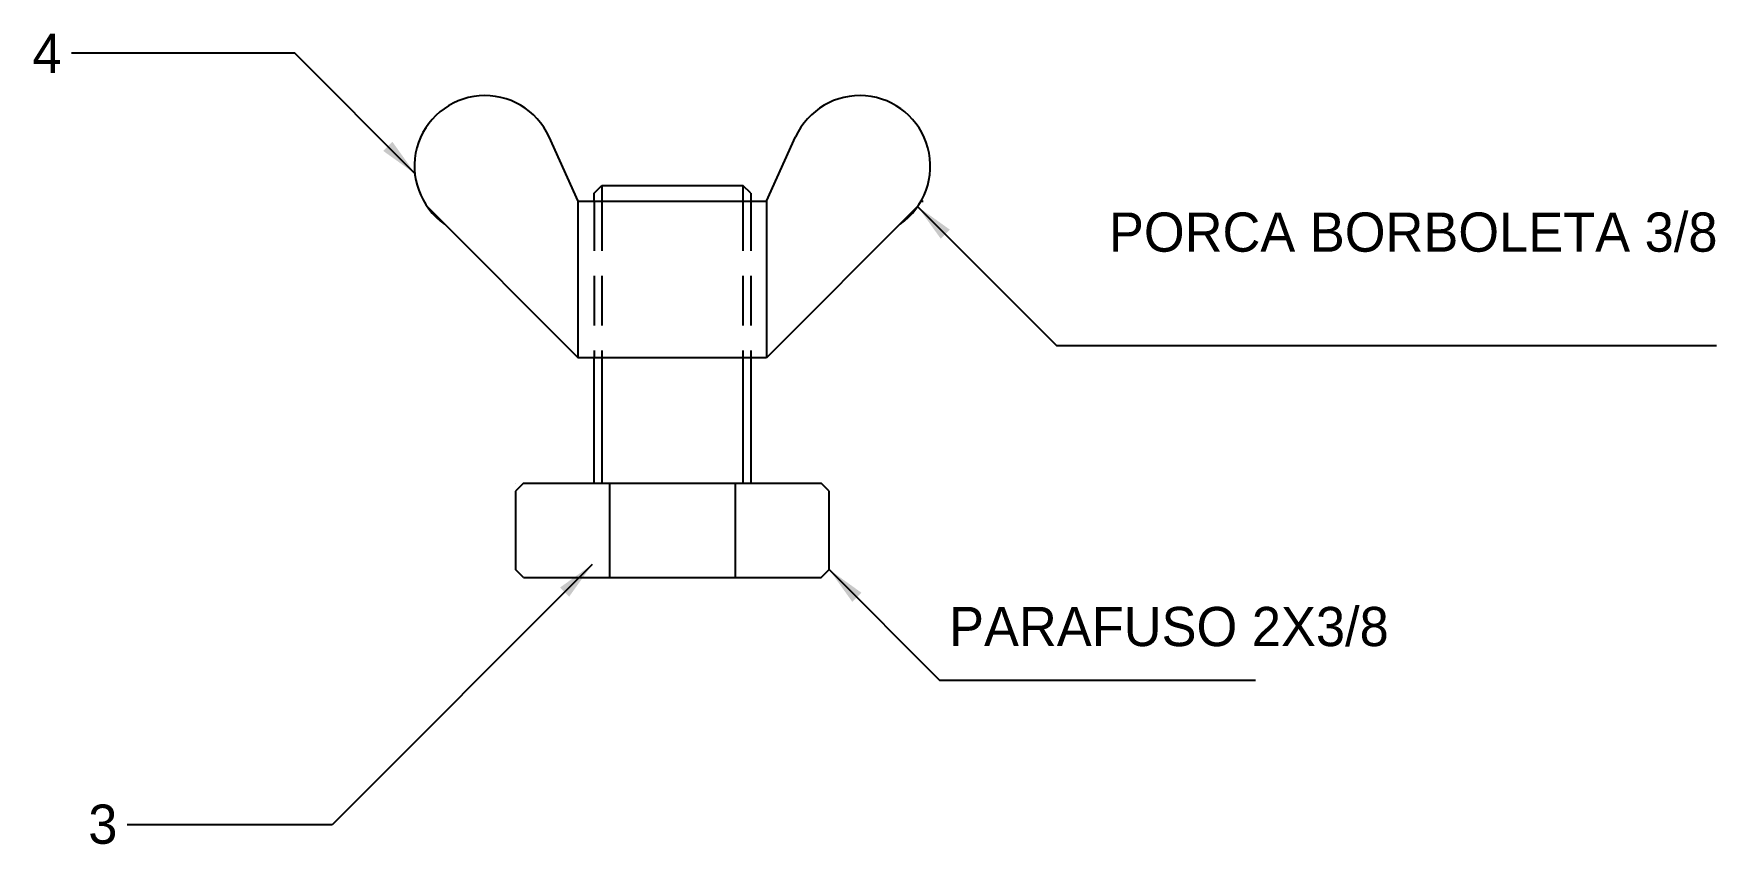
# Model space of a CAD drawing. Header units: millimetres. Extents: x -4052 to 362, y -239 to 259.
# Drawn here: x -236.2 to -128.8, y 152.3 to 204 of the extents above; entities that cross this region are included whole.
import ezdxf

# ---------------------------------------------------------------- set-up
doc = ezdxf.new("R2010")
doc.units = ezdxf.units.MM
doc.linetypes.add('HIDDEN2', pattern=[4.7625, 3.175, -1.5875])
for name, color, linetype in [('Contorno', 7, 'Continuous'), ('Cortes', 140, 'HIDDEN2'), ('Cotas', 1, 'Continuous')]:
    doc.layers.add(name, color=color, linetype=linetype)
doc.dimstyles.new('ISO-25', dxfattribs={"dimtxt": 2.5, "dimasz": 2.5, "dimexe": 1.25, "dimexo": 0.625, "dimtad": 1, "dimtxsty": 'Standard', "dimcen": 2.5, "dimadec": 0, "dimazin": 0, "dimtfac": 1, "dimtmove": 0, "dimatfit": 3, "dimfxl": 0, "dimarcsym": 0})

msp = doc.modelspace()

# ---------------------------------------------------------------- texts
at = {"layer": 'Cotas', "char_height": 2.5}
for s, insert, width, attachment_point in [('4', (-234.382, 201.548), 0.6514, 9), ('PORCA BORBOLETA 3/8', (-167.556, 192.642), 38.56129, 1), ('PARAFUSO 2X3/8 ', (-177.758, 167.488), 40.4424, 1), ('3', (-230.821, 152.347), 0.6514, 9)]:
    msp.add_mtext(s, dxfattribs=dict(at, insert=insert, width=width, attachment_point=attachment_point))

# ---------------------------------------------------------------- linework, layer by layer
msp.add_line((-179.541, 193.375), (-179.412, 193.375))
at = {"layer": 'Contorno'}
for p, q in [((-201.412, 193.375), (-203.275, 197.464)), ((-189.412, 193.375), (-187.548, 197.464)), ((-200.412, 193.875), (-199.912, 194.375)), ((-199.912, 194.375), (-190.912, 194.375)), ((-199.912, 194.375), (-199.912, 193.375)), ((-190.912, 194.375), (-190.912, 193.375)), ((-190.412, 193.875), (-190.912, 194.375)), ((-201.412, 193.375), (-189.412, 193.375)), ((-201.412, 183.375), (-201.412, 193.375)), ((-200.412, 193.375), (-200.412, 193.875)), ((-190.412, 193.875), (-190.412, 193.375)), ((-189.412, 193.375), (-189.412, 183.375)), ((-211.06, 193.024), (-201.412, 183.375)), ((-179.763, 193.024), (-189.412, 183.375)), ((-195.412, 183.375), (-201.412, 183.375)), ((-200.412, 175.375), (-200.412, 183.375)), ((-199.912, 183.375), (-199.912, 175.375)), ((-189.412, 183.375), (-195.412, 183.375)), ((-190.912, 183.375), (-190.912, 175.375)), ((-190.412, 183.375), (-190.412, 175.375)), ((-205.412, 175.375), (-205.412, 175.375)), ((-204.912, 175.375), (-205.412, 174.875)), ((-204.912, 175.375), (-185.912, 175.375)), ((-199.412, 169.375), (-199.412, 175.375)), ((-199.412, 175.375), (-191.412, 175.375)), ((-191.412, 175.375), (-191.412, 169.375)), ((-185.412, 174.875), (-185.912, 175.375)), ((-205.412, 174.875), (-205.412, 169.875)), ((-185.412, 169.875), (-185.412, 174.875)), ((-204.912, 169.375), (-205.412, 169.875)), ((-185.912, 169.375), (-185.412, 169.875)), ((-204.912, 169.375), (-199.412, 169.375)), ((-203.412, 169.375), (-185.912, 169.375))]:
    msp.add_line(p, q, dxfattribs=at)
for centre, start, end in [((-207.37, 195.598), 24.49528, 235.10238), ((-183.453, 195.598), 304.89762, 155.50472)]:
    msp.add_arc(centre, 4.5, start, end, dxfattribs=at)
at = {"layer": 'Cortes'}
for p, q in [((-200.412, 193.375), (-200.412, 183.375)), ((-199.912, 193.375), (-199.912, 183.375)), ((-190.912, 193.375), (-190.912, 183.375)), ((-190.412, 193.375), (-190.412, 183.375))]:
    msp.add_line(p, q, dxfattribs=at)

msp.set_redraw_order([(e.dxf.handle, doc.entitydb.next_handle()) for e in msp.query("TEXT MTEXT ATTDEF DIMENSION ARC_DIMENSION")])  # texts and dimensions are drawn at this point

# ---------------------------------------------------------------- leaders
at = {"layer": 'Cotas', "annotation_type": 0, "has_hookline": 1, "hookline_direction": 1, "text_width": 1.667}
for points in [[(-211.796, 195.089), (-219.505, 202.798), (-233.757, 202.798)], [(-200.519, 170.203), (-217.125, 153.597), (-230.196, 153.597)]]:
    msp.add_leader(points, dimstyle='ISO-25', override={"dimgap": 0.625, "dimtad": 0}, dxfattribs=at)
at = {"layer": 'Cotas'}
for points in [[(-179.763, 193.024), (-170.906, 184.167), (-128.801, 184.167)], [(-185.412, 169.875), (-178.358, 162.821), (-158.214, 162.821)]]:
    msp.add_leader(points, dimstyle='ISO-25', override={"dimgap": 0.625, "dimtad": 0}, dxfattribs=at)

doc.saveas('drawing.dxf')
